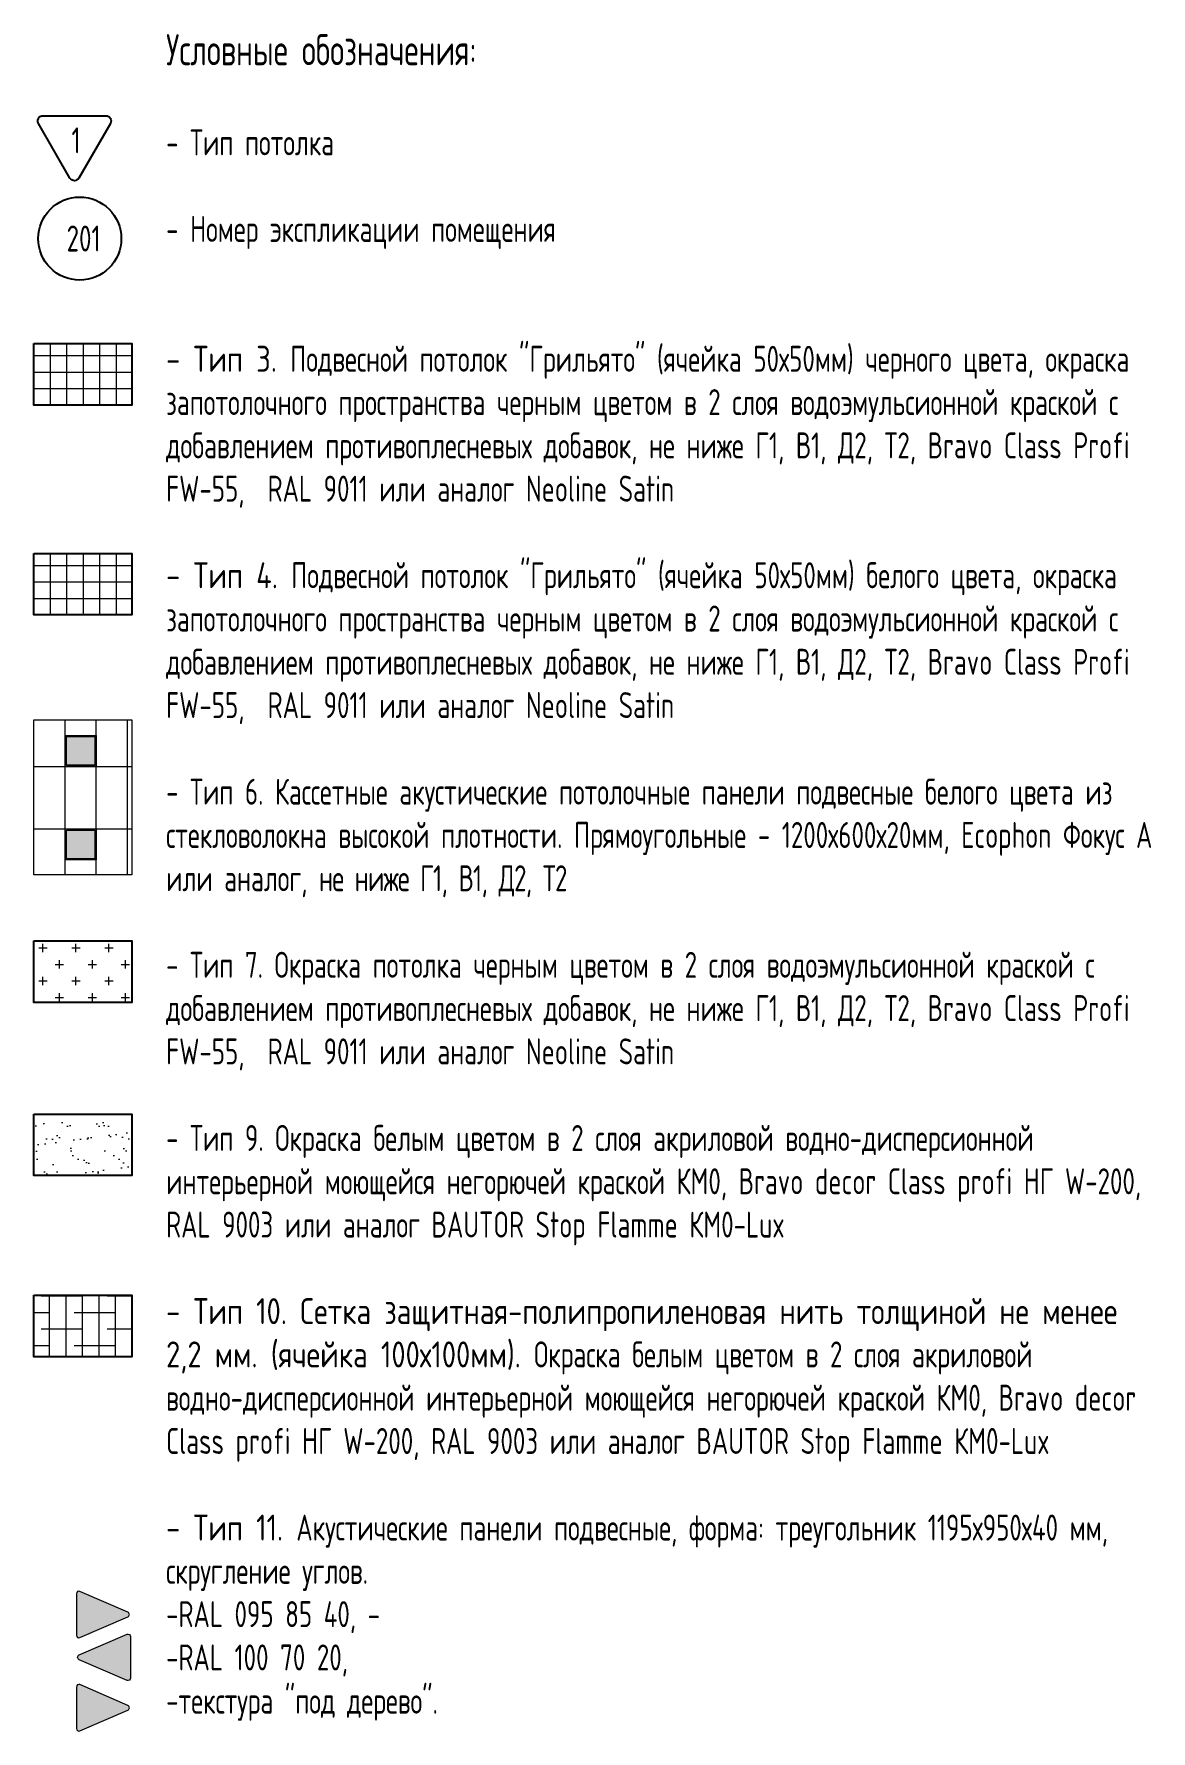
# Model space of a CAD drawing. Header units: millimetres. Extents: x -510890 to 397870, y -45599 to 141350.
# Drawn here: x -78083 to -67329, y 29879 to 46218 of the extents above; entities that cross this region are included whole.
import ezdxf

# ---------------------------------------------------------------- set-up
doc = ezdxf.new("R2010")
doc.units = ezdxf.units.MM
doc.layers.add('АР_Полы_Штриховка', color=252, linetype='Continuous', lineweight=0)
doc.layers.add('АР_Потолки_Штриховка', color=252, linetype='Continuous', lineweight=0)
for name, color, linetype, lineweight, true_color in [('АР_Потолок_RAL 095 85 40', 7, 'Continuous', 5, 0xddc87a), ('АР_Потолок_RAL 100 70 20', 7, 'Continuous', 5, 0xb3ac85), ('АР_Потолок_Грильято_белый_50х50', 7, 'Continuous', 5, 0x8e00bd), ('АР_Потолок_Грильято_черный_50х50', 7, 'Continuous', 5, 0xfa3e00), ('АР_Потолок_Покраска', 7, 'Continuous', 5, 0x007399), ('АР_Потолок_сетка', 7, 'Continuous', 0, 0x636466), ('АР_Потолок_Текстура дерево', 7, 'Continuous', 5, 0xe7bf8e)]:
    doc.layers.add(name, color=color, linetype=linetype, lineweight=lineweight, true_color=true_color)
doc.styles.add('ISOCPEUR', font='isocpeur.ttf', dxfattribs={"height": 800})

msp = doc.modelspace()

# ---------------------------------------------------------------- texts
at = {"char_height": 250, "attachment_point": 1, "style": 'ISOCPEUR'}
for s, insert, width in [('\\A1;{\\H1.2x;\\W0.7;Условные обозначения: \\H1.66667x;\\P\\pxql;\\H0.5x;\\P\\A0;- Тип потолка\\P\\P- Номер экспликации помещения\\P\\P\\pq*;\\P\\W0.8;- Тип 3. \\W0.7;Подвесной потолок "Грильято" (ячейка 50х50мм) черного цвета, окраска запотолочного пространства черным цветом в 2 слоя водоэмульсионной краской с добавлением противоплесневых добавок, не ниже Г1, В1, Д2, Т2, Bravo Class Profi FW-55,  RAL 9011 или аналог Neoline Satin \\P\\W0.8;\\P- Тип 4. \\W0.7;Подвесной потолок "Грильято" (ячейка 50х50мм) белого цвета, окраска запотолочного пространства черным цветом в 2 слоя водоэмульсионной краской с добавлением противоплесневых добавок, не ниже Г1, В1, Д2, Т2, Bravo Class Profi FW-55,  RAL 9011 или аналог Neoline Satin \\P\\P- Тип 6. Кассетные акустические потолочные панели подвесные белого цвета из стекловолокна высокой плотности. Прямоугольные - 1200х600х20мм, Ecophon Фокус А или аналог, \\T0.95;не ниже Г1, В1, Д2, Т2 \\T1;\\P\\P\\pql;- Тип 7. Окраска потолка черным цветом в 2 слоя водоэмульсионной краской с добавлением противоплесневых добавок, не ниже Г1, В1, Д2, Т2, Bravo Class Profi FW-55,  RAL 9011 или аналог Neoline Satin\\P\\P- Тип 9. Окраска белым цветом в 2 слоя акриловой водно-дисперсионной интерьерной моющейся негорючей краской КМ0, Bravo decor Class profi НГ W-200, RAL 9003 или аналог BAUTOR Stop Flamme КМ0-Lux \\P\\W0.8;\\P\\pq*;- Тип 10. Сетка защитная-полипропиленовая нить толщиной не менее   2,2 мм. (ячейка 100х100мм). \\W0.7;Окраска белым цветом в 2 слоя акриловой водно-дисперсионной интерьерной моющейся негорючей краской КМ0, Bravo decor Class profi НГ W-200, RAL 9003 или аналог BAUTOR Stop Flamme КМ0-Lux \\P\\W0.8;\\P\\pql;- Тип 11. \\W0.7;Акустические панели подвесные, форма: треугольник 1195х950х40 мм, скругление углов.\\P\\pq*;-RAL 095 85 40, -\\P-RAL 100 70 20, \\P-текстура "под дерево"\\C7;.}', (-76811, 46215.5), 9733.244), ('{\\W0.7;1}', (-77721.6, 45317.8), 294.334), ('{\\W0.7;201}', (-77768.8, 44372.8), 294.334)]:
    msp.add_mtext(s, dxfattribs=dict(at, insert=insert, width=width))

# ---------------------------------------------------------------- hatches: boundary and pattern name
at = {"layer": 'АР_Потолки_Штриховка', "ltscale": 100, "true_color": 0xf8f6b0}
h = msp.add_hatch(color=51, dxfattribs=at)
h.dxf.hatch_style = 1
h.paths.add_polyline_path([(-77770.8, 39177.3), (-77495.8, 39177.3), (-77495.8, 39452.3), (-77770.8, 39452.3)])
h = msp.add_hatch(color=51, dxfattribs=at)
h.dxf.hatch_style = 1
h.paths.add_polyline_path([(-77770.8, 38277.3), (-77495.8, 38277.3), (-77495.8, 38552.3), (-77770.8, 38552.3)])
at = {"layer": 'АР_Потолок_RAL 095 85 40', "transparency": 33554687}
h = msp.add_hatch(color=256, dxfattribs=at)
h.dxf.hatch_style = 1
h.paths.add_polyline_path([(-77675, 30801, 0.5396909), (-77640.1, 30778.1), (-77179.7, 30977.5, 0.6566108), (-77179.7, 31023.4), (-77640.1, 31222.8, 0.5396909), (-77675, 31199.9)])
at = {"layer": 'АР_Потолок_RAL 100 70 20', "transparency": 33554687}
h = msp.add_hatch(color=256, dxfattribs=at)
h.dxf.hatch_style = 1
h.paths.add_polyline_path([(-77187.4, 30366.2, 0.5396909), (-77152.4, 30389.1), (-77152.4, 30787.9, 0.5396909), (-77187.4, 30810.9), (-77647.7, 30611.5, 0.6566108), (-77647.7, 30565.6)])
at = {"layer": 'АР_Потолок_Грильято_белый_50х50', "transparency": 33554687}
h = msp.add_hatch(dxfattribs=at)
h.set_pattern_fill('ANSI37', color=256, scale=50, angle=45)
h.set_pattern_definition([(90, (-78083.32, 40623.85), (-158.75, 0), []), (180, (-78083.32, 40623.85), (0, -158.75), [])])
h.paths.add_polyline_path([(-78083.3, 41215.7), (-77139.5, 41215.7), (-77139.5, 40623.9), (-78083.3, 40623.9)])
at = {"layer": 'АР_Потолок_Грильято_черный_50х50', "transparency": 33554687}
h = msp.add_hatch(dxfattribs=at)
h.set_pattern_fill('ANSI37', color=256, scale=50, angle=45)
h.set_pattern_definition([(90, (-78083.32, 42644.4), (-158.75, 0), []), (180, (-78083.32, 42644.4), (0, -158.75), [])])
h.paths.add_polyline_path([(-78083.3, 43236.3), (-77139.5, 43236.3), (-77139.5, 42644.4), (-78083.3, 42644.4)])
at = {"layer": 'АР_Потолок_Покраска'}
h = msp.add_hatch(dxfattribs=at)
h.set_pattern_fill('CROSS', color=256, scale=25)
h.set_pattern_definition([(0, (-287110.18, 44561.59), (158.75, 158.75), [79.375, -238.125]), (90, (-287070.49, 44521.9), (-158.75, 158.75), [79.375, -238.125])])
h.paths.add_polyline_path([(-78083.3, 37485.7), (-77139.5, 37485.7), (-77139.5, 36893.9), (-78083.3, 36893.9)])
h = msp.add_hatch(dxfattribs=at)
h.set_pattern_fill('AR-SAND', color=256, scale=5)
h.set_pattern_definition([(37.5, (-287110.18, 47129.54), (-8.00016, 244.70662), [0, -193.04, 0, -215.9, 0, -206.375]), (7.5, (-287110.18, 47129.54), (224.76164, 358.41255), [0, -104.14, 0, -173.99, 0, -66.675]), (327.5, (-287266.39, 47129.54), (395.49619, 0.7186), [0, -63.5, 0, -228.6, 0, -298.45]), (317.5, (-287266.4, 47129.54), (381.7782, 111.46466), [0, -31.75, 0, -149.86, 0, -171.45])])
h.paths.add_polyline_path([(-78083.3, 35817.8), (-77139.5, 35817.8), (-77139.5, 35226), (-78083.3, 35226)])
at = {"layer": 'АР_Потолок_сетка'}
h = msp.add_hatch(dxfattribs=at)
h.set_pattern_fill('ANSI38', color=256, scale=50, angle=45)
h.set_pattern_definition([(90, (-26498.38, 40890.85), (-158.75, 0), []), (180, (-26498.38, 40890.85), (-317.5, -158.75), [396.875, -238.125])])
h.paths.add_polyline_path([(-77139.5, 34074.4), (-78083.3, 34074.4), (-78083.3, 33482.5), (-77139.5, 33482.5)])
at = {"layer": 'АР_Потолок_Текстура дерево', "transparency": 33554687}
h = msp.add_hatch(color=256, dxfattribs=at)
h.dxf.hatch_style = 1
h.paths.add_polyline_path([(-77675, 29903.6, 0.5396909), (-77640.1, 29880.6), (-77179.7, 30080.1, 0.6566108), (-77179.7, 30125.9), (-77640.1, 30325.4, 0.5396909), (-77675, 30302.4)])

# ---------------------------------------------------------------- linework, layer by layer
msp.add_lwpolyline([(-77997.3, 45429.9), (-77391.1, 45429.9, -0.5773495), (-77347.8, 45354.9), (-77650.9, 44829.9, -0.5773541), (-77737.5, 44829.9), (-78040.6, 45354.9, -0.5773491), (-77997.3, 45429.9, -0.0000017)], format="xyb")
for points in [[(-78083.3, 43236.3), (-77139.5, 43236.3), (-77139.5, 42644.4), (-78083.3, 42644.4)], [(-78083.3, 41215.7), (-77139.5, 41215.7), (-77139.5, 40623.9), (-78083.3, 40623.9)], [(-78083.3, 37485.7), (-77139.5, 37485.7), (-77139.5, 36893.9), (-78083.3, 36893.9)], [(-78083.3, 35817.8), (-77139.5, 35817.8), (-77139.5, 35226), (-78083.3, 35226)], [(-78083.3, 34074.4), (-77139.5, 34074.4), (-77139.5, 33482.5), (-78083.3, 33482.5)]]:
    msp.add_lwpolyline(points, close=True)
msp.add_circle((-77642.5, 44247.2), 400)
at = {"layer": 'АР_Полы_Штриховка'}
msp.add_lwpolyline([(-78083.3, 39614.8), (-77139.5, 39614.8), (-77139.5, 38122.9), (-78083.3, 38122.9)], close=True, dxfattribs=at)
at = {"layer": 'АР_Потолки_Штриховка', "color": 18, "ltscale": 100, "true_color": 0x000000}
for points in [[(-77783.3, 38122.9), (-77783.3, 39614.8)], [(-77483.3, 38122.9), (-77483.3, 39614.8)], [(-77183.3, 38122.9), (-77183.3, 39614.8)], [(-78083.3, 39164.8), (-77139.5, 39164.8)], [(-78083.3, 38564.8), (-77139.5, 38564.8)]]:
    msp.add_lwpolyline(points, dxfattribs=at)
for points in [[(-77483.3, 39164.8), (-77783.3, 39164.8), (-77783.3, 39464.8), (-77483.3, 39464.8)], [(-77495.8, 39177.3), (-77770.8, 39177.3), (-77770.8, 39452.3), (-77495.8, 39452.3)], [(-77483.3, 38264.8), (-77783.3, 38264.8), (-77783.3, 38564.8), (-77483.3, 38564.8)], [(-77495.8, 38277.3), (-77770.8, 38277.3), (-77770.8, 38552.3), (-77495.8, 38552.3)]]:
    msp.add_lwpolyline(points, close=True, dxfattribs=at)
for points in [[(-77640.1, 31222.8, 0.5396909), (-77675, 31199.9), (-77675, 30801, 0.5396909), (-77640.1, 30778.1), (-77179.7, 30977.5, 0.6566108), (-77179.7, 31023.4), (-77640.1, 31222.8)], [(-77187.4, 30810.9, -0.5396909), (-77152.4, 30787.9), (-77152.4, 30389.1, -0.5396909), (-77187.4, 30366.2), (-77647.7, 30565.6, -0.6566108), (-77647.7, 30611.5), (-77187.4, 30810.9)], [(-77640.1, 30325.4, 0.5396909), (-77675, 30302.4), (-77675, 29903.6, 0.5396909), (-77640.1, 29880.6), (-77179.7, 30080.1, 0.6566108), (-77179.7, 30125.9), (-77640.1, 30325.4)]]:
    msp.add_lwpolyline(points, format="xyb", dxfattribs=at)

msp.set_redraw_order([(e.dxf.handle, doc.entitydb.next_handle()) for e in msp.query("TEXT MTEXT ATTDEF DIMENSION ARC_DIMENSION")])  # texts and dimensions are drawn at this point

doc.saveas('drawing.dxf')
